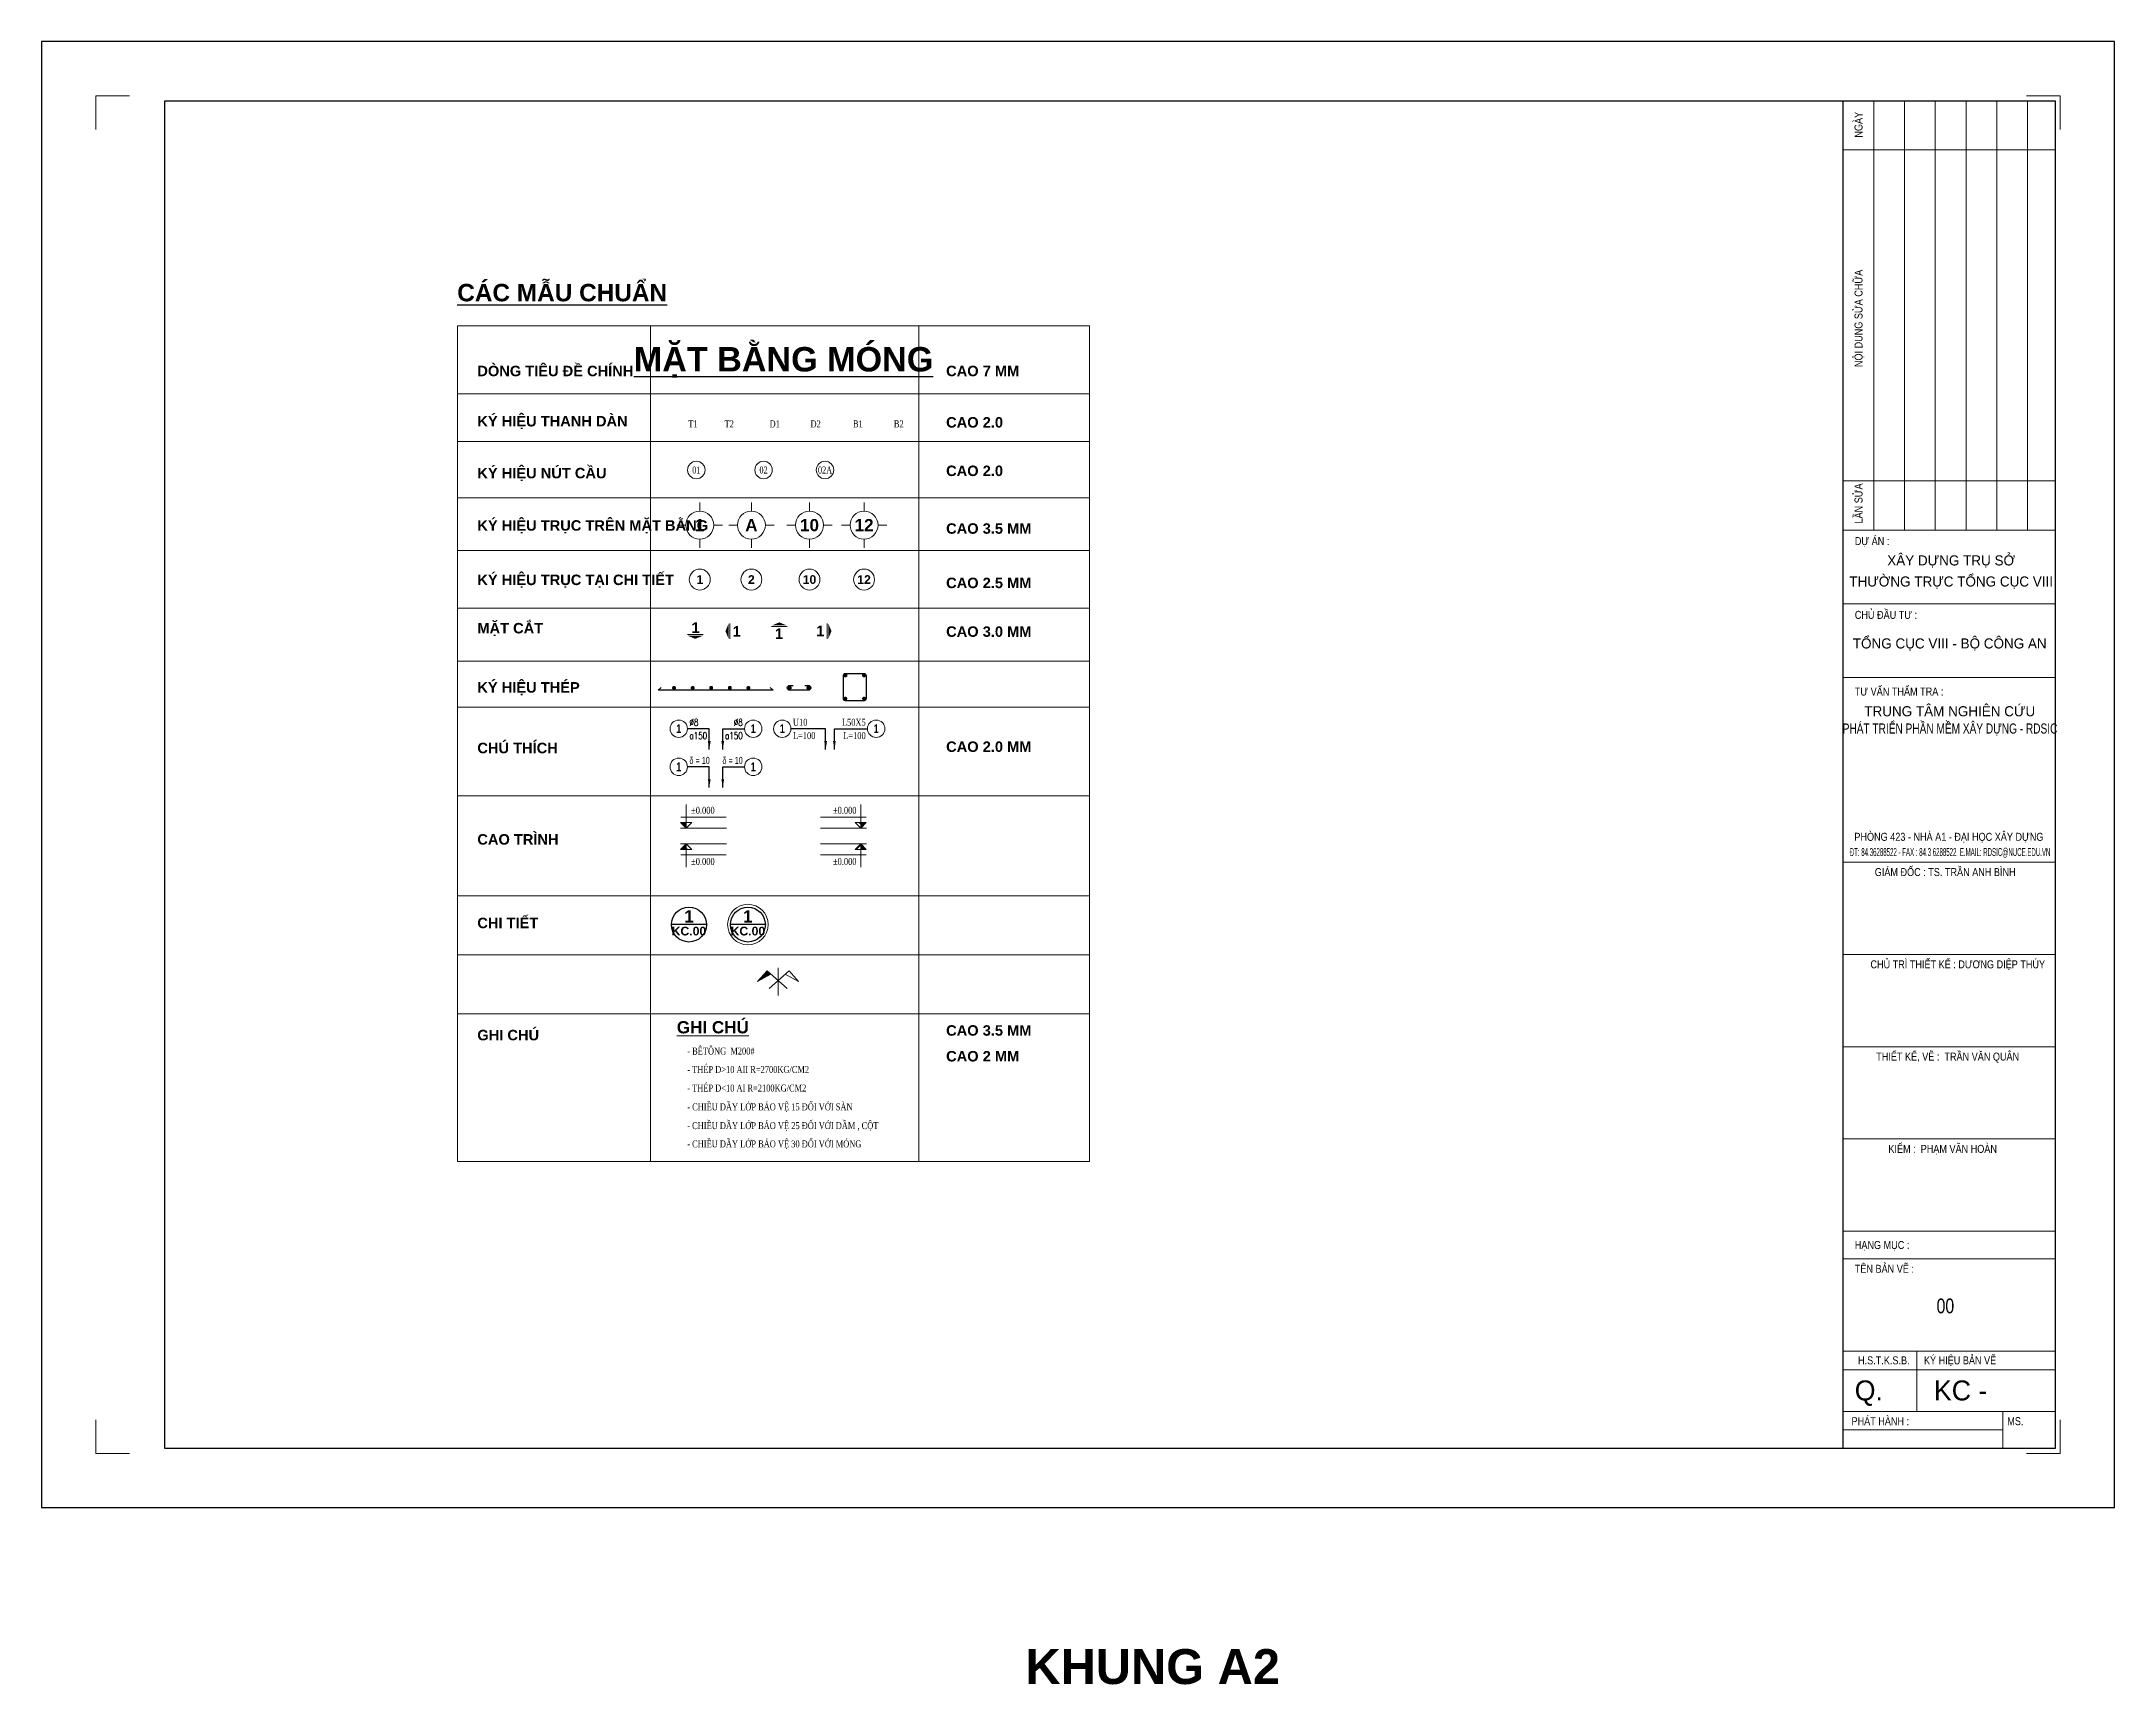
# Model space of a CAD drawing. Header units: millimetres. Extents: x 23 to 2197, y 15 to 1500.
# Drawn here: x 763 to 1357, y 138 to 609 of the extents above; entities that cross this region are included whole.
import ezdxf
from ezdxf.enums import TextEntityAlignment as Align

# ---------------------------------------------------------------- set-up
doc = ezdxf.new("R2010")
doc.units = ezdxf.units.MM
doc.header["$MEASUREMENT"] = 0
doc.layers.get('0').update_dxf_attribs({"lineweight": 20})
for name, color, linetype, lineweight in [('Dim', 8, 'Continuous', 15), ('nét mảnh', 9, 'Continuous', 13), ('nét đậm', 50, 'Continuous', 30), ('text nhỏ', 3, 'Continuous', 18)]:
    doc.layers.add(name, color=color, linetype=linetype, lineweight=lineweight)
doc.styles.add('.VnAvantH', font='')
doc.styles.add('.VnHelvetlnsH', font='')
doc.styles.add('avanh', font='', dxfattribs={"width": 0.7})
doc.styles.add('romans.shx', font='romans.shx', dxfattribs={"width": 0.75, "bigfont": 'vns.shx'})
doc.styles.add('Symbol', font='Symbol.ttf', dxfattribs={"width": 0.75})
doc.styles.add('vntimeh.shx', font='vntimeh.shx', dxfattribs={"width": 0.75})
doc.styles.get('.VnAvantH').set_extended_font_data('.VnAvantH')
doc.styles.get('.VnHelvetlnsH').set_extended_font_data('.VnHelvetInsH', bold=True)
doc.styles.get('avanh').set_extended_font_data('.VnAvantH')
doc.dimstyles.new('RDSIC', dxfattribs={"dimscale": 2, "dimtxt": 2, "dimasz": 1.2, "dimexe": 1, "dimexo": 0, "dimgap": 0.5, "dimtad": 1, "dimdec": 0, "dimzin": 0, "dimdsep": 46, "dimtxsty": 'romans.shx', "dimblk": 'ARCHTICK', "dimcen": 0.09, "dimdle": 1, "dimclrd": 8, "dimclre": 8, "dimclrt": 3, "dimadec": 0, "dimazin": 0, "dimtfac": 1, "dimtdec": 0, "dimtmove": 0, "dimatfit": 3, "dimfxl": 1, "dimtolj": 1, "dimtzin": 0, "dimarcsym": 0})

msp = doc.modelspace()

# ---------------------------------------------------------------- texts
at = {"color": 7, "lineweight": -2, "style": '.VnHelvetlnsH'}
for s, height, p in [('%%uc¸c mÉu chuÈn', 5, (882.21, 534.77)), ('dßng tiªu ®Ò chÝnh', 3, (887.97, 513.31)), ('cao 7 mm', 3, (1022.29, 513.31)), ('ký hiÖu thanh dµn', 3, (887.97, 498.93)), ('cao 2.0', 3, (1022.29, 498.6)), ('ký hiÖu nót cÇu', 3, (887.97, 484.06)), ('cao 2.0', 3, (1022.29, 484.71)), ('ký hiÖu trôc trªn mÆt b»ng', 3, (887.97, 469.06)), ('cao 3.5 mm', 3, (1022.29, 468.18)), ('ký hiÖu trôc t¹i chi tiÕt', 3, (887.97, 453.48)), ('cao 2.5 mm', 3, (1022.29, 452.6)), ('mÆt c¾t', 3, (887.97, 439.63)), ('cao 3.0 mm', 3, (1022.29, 438.65)), ('ký hiÖu thÐp', 3, (887.97, 422.67)), ('chó thÝch', 3, (887.97, 405.3)), ('cao 2.0 mm', 3, (1022.29, 405.68)), ('cao tr×nh', 3, (887.97, 379.12)), ('chi tiÕt', 3, (887.97, 355.18)), ('ghi chó', 3, (887.97, 323.06)), ('cao 3.5 mm', 3, (1022.29, 324.38)), ('cao 2 mm', 3, (1022.29, 317))]:
    msp.add_text(s, height=height, dxfattribs=at).set_placement(p)
msp.add_text('%%UmÆt b»ng mãng', height=7, dxfattribs=at).set_placement((975.71, 518.17), align=Align.MIDDLE_CENTER)
at = {"color": 3, "style": 'vntimeh.shx'}
for s, width, p in [('t1 ', 0.75, (950.03, 499.66)), ('t2', 0.75, (960.14, 499.66)), ('d1', 0.75, (973.18, 499.66)), ('d2', 0.75, (984.91, 499.66)), ('b1', 0.75, (996.99, 499.66)), ('b2', 0.75, (1008.72, 499.66)), ('01', 0.7, (950.71, 486.44)), ('02', 0.7, (969.98, 486.44)), ('02a', 0.7, (987.6, 486.44))]:
    msp.add_text(s, height=2, dxfattribs=dict(at, width=width)).set_placement(p, align=Align.MIDDLE_CENTER)
at = {"color": 0, "style": '.VnHelvetlnsH'}
for s, height, p in [('1', 3.5, (951.71, 470.65)), ('A', 3.5, (966.49, 470.65)), ('10', 3.5, (983.14, 470.65)), ('12', 3.5, (998.78, 470.65)), ('1', 2.5, (951.71, 455.06)), ('2', 2.5, (966.49, 455.06)), ('10', 2.5, (983.14, 455.06)), ('12', 2.5, (998.78, 455.06))]:
    msp.add_text(s, height=height, dxfattribs=at).set_placement(p, align=Align.MIDDLE_CENTER)
msp.add_text('%%ughi chó', height=3.5, dxfattribs=at).set_placement((955.44, 327.28), align=Align.MIDDLE)
at = {"color": 3, "style": 'vntimeh.shx', "width": 0.75}
for s, p in [('- bªt«ng  m200#', (948.11, 318.97)), ('- thÐp d>10 aii r=2700KG/CM2', (948.11, 313.7)), ('- thÐp d<10 ai r=2100KG/CM2', (948.11, 308.38)), ('- chiÒu dÇy líp b¶o vÖ 15 ®èi víi sµn', (948.11, 303)), ('- chiÒu dÇy líp b¶o vÖ 25 ®èi víi dÇm , cét', (948.11, 297.62)), ('- chiÒu dÇy líp b¶o vÖ 30 ®èi víi mãng', (948.11, 292.39))]:
    msp.add_text(s, height=2, dxfattribs=at).set_placement(p)
at = {"style": '.VnAvantH', "width": 0.8}
msp.add_text('00', height=4.243, dxfattribs=at).set_placement((1308.61, 246.97), align=Align.MIDDLE_CENTER)
at = {"color": 7, "style": '.VnHelvetlnsH'}
msp.add_text('khung a2', height=10, dxfattribs=at).set_placement((1117.95, 138.64), align=Align.RIGHT)

# ---------------------------------------------------------------- blocks, each defined once
blk = doc.blocks.new('mc')
at = {"color": 1, "ltscale": 2}
blk.add_line((2.21, 1.22), (-2.21, 1.22), dxfattribs=at)
blk.add_lwpolyline([(0, 0, 0, 4.29, 0), (0, 0.89, 2.5, 2.5, 0)], format="xyseb", dxfattribs=at)
at = {"style": '.VnHelvetlnsH'}
blk.add_attdef('1', text='', height=3, dxfattribs=at).set_placement((0.07, 3.22), align=Align.MIDDLE_CENTER)
blk = doc.blocks.new('thep')
at = {"layer": 'nét đậm'}
for p, q in [((-0.5, 0), (0.5, 0)), ((-0.35, 0.35), (0.35, -0.35)), ((0.35, 0.35), (-0.35, -0.35)), ((0, 0.5), (0, -0.5))]:
    blk.add_line(p, q, dxfattribs=at)
at = {"layer": 'nét đậm', "const_width": 0.0833}
blk.add_lwpolyline([(-0.5, 0, 1), (0.5, 0, 1), (-0.5, 0, 1)], format="xyb", dxfattribs=at)
blk = doc.blocks.new("ghichu'")
at = {"color": 8}
blk.add_circle((2.5, 0), 2.5, dxfattribs=at)
at = {"color": 3, "style": 'romans.shx', "width": 0.75}
for tag, p in [('DK', (-0.5, 0.85)), ('KC', (-0.5, -2.97))]:
    blk.add_attdef(tag, text='', height=2, dxfattribs=at).set_placement(p, align=Align.RIGHT)
at = {"color": 7, "style": '.VnHelvetlnsH', "width": 0.75}
blk.add_attdef('SH', text='', height=2.5, dxfattribs=at).set_placement((2.5, 0), align=Align.MIDDLE)
blk = doc.blocks.new('ghichu')
at = {"color": 8}
blk.add_circle((-2.5, 0), 2.5, dxfattribs=at)
at = {"color": 7, "style": '.VnHelvetlnsH', "width": 0.75}
blk.add_attdef('SH', text='', height=2.5, dxfattribs=at).set_placement((-2.5, 0), align=Align.MIDDLE)
at = {"color": 3, "style": 'romans.shx', "width": 0.75}
for tag, p in [('DK', (0.56, 0.85)), ('KC', (0.56, -2.97))]:
    blk.add_attdef(tag, p, '', height=2, dxfattribs=at)
blk = doc.blocks.new('_ArchTick')
at = {"layer": 'Dim', "color": 0, "const_width": 0.15}
blk.add_lwpolyline([(-0.5, -0.5), (0.5, 0.5)], dxfattribs=at)
blk = doc.blocks.new('ct')
blk.add_hatch(color=256).paths.add_polyline_path([(0, 0), (-1.61, 1.6), (0, 1.6)])
at = {"ltscale": 50}
h = blk.add_hatch(dxfattribs=at)
h.set_pattern_fill('ANSI31', color=8, scale=1.406251, style=0)
h.set_pattern_definition([(45, (0, 5e-12), (-3.157, 3.157), [])])
h.paths.add_polyline_path([(0, 1.6), (0, 0), (1.61, 1.6)])
at = {"color": 8, "ltscale": 50}
for p, q in [((11.56, 0), (-1.64, 0)), ((-1.59, 3.14), (11.47, 3.14))]:
    blk.add_line(p, q, dxfattribs=at)
for points in [[(0, 6.69), (0, 0)], [(0, 0), (-1.61, 1.6), (0, 1.6)], [(0, 0), (1.61, 1.6), (0, 1.6)]]:
    blk.add_lwpolyline(points, dxfattribs=at)
at = {"color": 3, "style": 'vntimeh.shx', "width": 0.75}
blk.add_attdef('CT', (1.41, 4.07), '', height=2, dxfattribs=at)
blk = doc.blocks.new('dx')
blk.add_hatch(color=8).paths.add_polyline_path([(-2.07, 6.07), (-3.16, 7.04), (-5.85, 3.99)])
at = {"color": 8}
for p, q in [((-3.16, 7.04), (-5.85, 3.99)), ((-5.85, 3.99), (-2.07, 6.07)), ((2.58, 1.96), (-3.16, 7.04)), ((-2.58, 1.96), (3.16, 7.04)), ((0, 0), (0, 7.95)), ((5.85, 3.99), (2.07, 6.07)), ((3.16, 7.04), (5.85, 3.99))]:
    blk.add_line(p, q, dxfattribs=at)
blk = doc.blocks.new('ct1')
at = {"layer": 'nét đậm'}
blk.add_line((5, 0), (-5, 0), dxfattribs=at)
blk.add_circle((0, 0), 5, dxfattribs=at)
at = {"color": 0, "style": '.VnHelvetlnsH'}
for tag, height, p in [('TEN', 3.5, (0, 2.34)), ('KC', 2.5, (0, -1.87))]:
    blk.add_attdef(tag, text='', height=height, dxfattribs=at).set_placement(p, align=Align.MIDDLE_CENTER)
blk = doc.blocks.new('ct2')
at = {"layer": 'nét mảnh'}
blk.add_circle((0, 0), 5.8, dxfattribs=at)
at = {"layer": 'nét đậm'}
blk.add_line((5, 0), (-5, 0), dxfattribs=at)
blk.add_circle((0, 0), 5, dxfattribs=at)
at = {"color": 0, "style": '.VnHelvetlnsH'}
for tag, height, p in [('TEN', 3.5, (0, 2.34)), ('KC', 2.5, (0, -1.87))]:
    blk.add_attdef(tag, text='', height=height, dxfattribs=at).set_placement(p, align=Align.MIDDLE_CENTER)
blk = doc.blocks.new('A3')
at = {"ltscale": 3}
for p, q in [((365, 198.03), (408, 198.03)), ((365, 183.08), (408, 183.08)), ((365, 168.13), (408, 168.13)), ((365, 130.75), (408, 130.75)), ((365, 112.06), (408, 112.06)), ((365, 93.37), (408, 93.37)), ((365, 74.68), (408, 74.68)), ((365, 55.99), (408, 55.99)), ((365, 50.38), (408, 50.38)), ((365, 31.69), (408, 31.69)), ((379.95, 31.69), (379.95, 19.48)), ((365, 27.95), (408, 27.95)), ((365, 19.48), (408, 19.48)), ((397.4, 19.48), (397.4, 12)), ((365, 15.74), (397.4, 15.74))]:
    blk.add_line(p, q, dxfattribs=at)
at = {"layer": 'Defpoints', "lineweight": -3}
blk.add_lwpolyline([(0, 0), (420, 0), (420, 297), (0, 297)], close=True, dxfattribs=at)
at = {"layer": 'Defpoints', "lineweight": -2}
for points in [[(17.81, 286), (11, 286), (11, 279.19)], [(402.19, 286), (409, 286), (409, 279.19)], [(17.81, 11), (11, 11), (11, 17.81)], [(402.19, 11), (409, 11), (409, 17.81)]]:
    blk.add_lwpolyline(points, dxfattribs=at)
at = {"layer": 'nét mảnh', "ltscale": 3}
for p, q in [((371.23, 198.03), (371.23, 285)), ((377.46, 198.03), (377.46, 285)), ((383.69, 198.03), (383.69, 285)), ((389.92, 198.03), (389.92, 285)), ((396.15, 198.03), (396.15, 285)), ((402.38, 198.03), (402.38, 285)), ((365, 275.03), (408, 275.03)), ((365, 208), (408, 208))]:
    blk.add_line(p, q, dxfattribs=at)
at = {"layer": 'nét đậm'}
blk.add_line((365, 12), (365, 285), dxfattribs=at)
blk.add_lwpolyline([(25, 285), (408, 285), (408, 12), (25, 12)], close=True, dxfattribs=at)
at = {"ltscale": 3, "style": 'avanh', "width": 0.85}
for s, height, p in [('NGµY', 1.62, (368.94, 277.53)), ('NéI DUNG SöA CH÷A', 1.6198, (368.94, 231.04)), ('lÇn söa', 1.62, (368.94, 199.36))]:
    blk.add_text(s, height=height, rotation=90, dxfattribs=at).set_placement(p)
for s, height, p in [('Dù ¸N :', 1.62, (367.38, 194.99)), ('CHñ §ÇU T¦ :', 1.6198, (367.38, 180.04)), ('Phßng 423 - nhµ a1 - ®¹i häc x©y dùng', 1.6198, (367.29, 135.08)), ('H¹NG MôC :', 1.62, (367.38, 52.4))]:
    blk.add_text(s, height=height, dxfattribs=at).set_placement(p)
at = {"ltscale": 3, "style": 'avanh'}
for s, p in [('x©y dùng trô së', (386.9, 190.86)), ('th\xadêng trùc tæng côc Viii', (386.9, 186.59)), ('Tæng côc viii - Bé c«ng an', (386.61, 174.04)), ('trung t©m nghiªn cøu', (386.61, 160.31))]:
    blk.add_text(s, height=2.0409, dxfattribs=at).set_placement(p, align=Align.CENTER)
at = {"ltscale": 3, "style": 'avanh', "width": 0.75}
blk.add_text('ph¸t triÓn phÇn mÒm x©y dùng - RDSic', height=2.0409, dxfattribs=at).set_placement((386.67, 156.81), align=Align.CENTER)
at = {"ltscale": 3, "style": 'avanh', "width": 0.466382}
blk.add_text('§T: 84.36288522 - FAX : 84.3 6288522  E.mail: rdsic@nuce.edu.vn', height=1.6198, dxfattribs=at).set_placement((366.35, 131.99), (407, 131.99), align=Align.FIT)
at = {"ltscale": 3, "style": 'avanh'}
for s, p in [('Q.', (367.36, 21.72)), ('Kc - ', (383.4, 21.72))]:
    blk.add_text(s, height=4.049, dxfattribs=at).set_placement(p)
at = {"layer": 'text nhỏ', "ltscale": 3, "style": 'avanh', "width": 0.85}
for s, height, p in [('T¦ VÊN ThÈm tra :', 1.6198, (367.38, 164.51)), ('GI¸M §èC : TS. trÇn anh b×nh', 1.6198, (371.42, 127.94)), ('CHñ TR× thiÕt kÕ : d\xad¬ng diÖp thóy', 1.6198, (370.55, 109.25)), ('THIÕT KÕ, VÏ :  TrÇn v¨n qu©n', 1.6198, (371.72, 90.56)), ('KIÓM :  ph¹m v¨n hoµn', 1.6198, (374.18, 71.87)), ('T£N B¶N VÏ :', 1.6198, (367.38, 47.57)), ('H.S.T.K.S.B.', 1.6198, (368.04, 29.03)), ('Ký HIÖU B¶N VÏ', 1.6198, (381.39, 29.03)), ('PH¸T HµNH :', 1.6198, (366.71, 16.71)), ('MS.', 1.62, (398.27, 16.71))]:
    blk.add_text(s, height=height, dxfattribs=at).set_placement(p)

# ---------------------------------------------------------------- linework, layer by layer
for p, q in [((882.25, 527.78), (1063.37, 527.78)), ((882.25, 288.36), (882.25, 527.78)), ((937.6, 527.78), (937.6, 288.36)), ((1014.5, 527.78), (1014.5, 288.36)), ((1063.37, 527.78), (1063.37, 288.36)), ((882.25, 508.28), (1063.37, 508.28)), ((882.25, 494.63), (1063.37, 494.63)), ((882.25, 478.46), (1063.37, 478.46)), ((882.25, 463.4), (1063.37, 463.4)), ((882.25, 446.83), (1063.37, 446.83)), ((882.25, 431.72), (1063.37, 431.72)), ((882.25, 418.51), (1063.37, 418.51)), ((882.25, 393.1), (1063.37, 393.1)), ((882.25, 364.47), (1063.37, 364.47)), ((882.25, 347.56), (1063.37, 347.56)), ((882.25, 330.65), (1063.37, 330.65)), ((1063.37, 288.36), (882.25, 288.36))]:
    msp.add_line(p, q)
at = {"layer": 'nét mảnh'}
for p, q in [((951.71, 474.65), (951.71, 477.15)), ((966.49, 474.65), (966.49, 477.15)), ((983.14, 474.65), (983.14, 477.15)), ((998.78, 474.65), (998.78, 477.15)), ((947.71, 470.65), (945.21, 470.65)), ((955.71, 470.65), (958.21, 470.65)), ((962.49, 470.65), (959.99, 470.65)), ((970.49, 470.65), (972.99, 470.65)), ((979.14, 470.65), (976.64, 470.65)), ((987.14, 470.65), (989.64, 470.65)), ((994.78, 470.65), (992.28, 470.65)), ((1002.78, 470.65), (1005.28, 470.65)), ((951.71, 466.65), (951.71, 464.15)), ((966.49, 466.65), (966.49, 464.15)), ((983.14, 466.65), (983.14, 464.15)), ((998.78, 466.65), (998.78, 464.15))]:
    msp.add_line(p, q, dxfattribs=at)
for centre, radius in [((950.71, 486.44), 2.5), ((969.98, 486.44), 2.5), ((987.6, 486.44), 2.5), ((951.71, 470.65), 4), ((966.49, 470.65), 4), ((983.14, 470.65), 4), ((998.78, 470.65), 4), ((951.71, 455.06), 3), ((966.49, 455.06), 3), ((983.14, 455.06), 3), ((998.78, 455.06), 3)]:
    msp.add_circle(centre, radius, dxfattribs=at)
at = {"layer": 'nét đậm'}
msp.add_lwpolyline([(993.44, 428.16), (998.77, 428.16, -0.414214), (999.37, 427.56), (999.37, 420.94, -0.414214), (998.77, 420.34), (993.44, 420.34, -0.414214), (992.84, 420.94), (992.84, 427.56, -0.414214)], format="xyb", close=True, dxfattribs=at)
at = {"layer": 'nét đậm', "ltscale": 5}
msp.add_lwpolyline([(971.85, 424.18), (972.7, 423.34), (939.78, 423.34), (940.63, 424.18)], dxfattribs=at)
msp.add_lwpolyline([(981.82, 424.74), (982.82, 424.74, -1), (982.82, 423.34), (977.49, 423.34, -1), (977.49, 424.74), (978.49, 424.74)], format="xyb", dxfattribs=at)

# ---------------------------------------------------------------- block references
at = {"xscale": 1.414285714286962, "yscale": 1.414285714286962, "zscale": 1.414285714285714}
msp.add_blockref('A3', (763.08, 189.17), dxfattribs=at)
for name, p, values in [('mc', (950.42, 438.07), {'1': '1'}), ('ghichu', (948.19, 412.32), {'SH': '1', 'DK': '%%c8', 'KC': 'a150'}), ("ghichu'", (964.52, 412.32), {'SH': '1', 'DK': '%%c8', 'KC': 'a150'}), ('ct', (947.82, 383.88), {'CT': '%%p0.000'}), ('ct1', (948.6, 356.22), {'KC': 'kc.00', 'TEN': '1'}), ('ct2', (965.49, 356.22), {'TEN': '1', 'KC': 'kc.00'})]:
    msp.add_blockref(name, p).add_auto_attribs(values)
ref = msp.add_blockref('mc', (959.06, 440.28), dxfattribs=dict(rotation=270))
ref.add_attrib('1', '1', dxfattribs={"height": 3, "style": '.VnHelvetlnsH'}).set_placement((962.28, 440.21), align=Align.MIDDLE_CENTER)
ref = msp.add_blockref('mc', (974.49, 442.79), dxfattribs=dict(rotation=180))
ref.add_attrib('1', '1', dxfattribs={"height": 3, "style": '.VnHelvetlnsH'}).set_placement((974.42, 439.57), align=Align.MIDDLE_CENTER)
ref = msp.add_blockref('mc', (989.44, 440.28), dxfattribs=dict(rotation=90))
ref.add_attrib('1', '1', dxfattribs={"height": 3, "style": '.VnHelvetlnsH'}).set_placement((986.22, 440.34), align=Align.MIDDLE_CENTER)
ref = msp.add_blockref('ghichu', (977.84, 412.32))
ref.add_attrib('SH', '1', dxfattribs={"color": 7, "height": 2.5, "style": '.VnHelvetlnsH', "width": 0.75}).set_placement((975.34, 412.32), align=Align.MIDDLE)
ref.add_attrib('DK', 'u10', (978.4, 413.17), dxfattribs={"color": 3, "height": 2, "style": 'vntimeh.shx', "width": 0.75})
ref.add_attrib('KC', 'l=100', (978.4, 409.35), dxfattribs={"color": 3, "height": 2, "style": 'vntimeh.shx', "width": 0.75})
ref = msp.add_blockref("ghichu'", (999.75, 412.32))
ref.add_attrib('SH', '1', dxfattribs={"color": 7, "height": 2.5, "style": '.VnHelvetlnsH', "width": 0.75}).set_placement((1002.25, 412.32), align=Align.MIDDLE)
ref.add_attrib('DK', 'l50x5', dxfattribs={"color": 3, "height": 2, "style": 'vntimeh.shx', "width": 0.75}).set_placement((999.25, 413.17), align=Align.RIGHT)
ref.add_attrib('KC', 'l=100', dxfattribs={"color": 3, "height": 2, "style": 'vntimeh.shx', "width": 0.75}).set_placement((999.25, 409.35), align=Align.RIGHT)
ref = msp.add_blockref('ghichu', (948.19, 401.41))
ref.add_attrib('SH', '1', dxfattribs={"color": 7, "height": 2.5, "style": '.VnHelvetlnsH', "width": 0.75}).set_placement((945.69, 401.41), align=Align.MIDDLE)
ref.add_attrib('DK', 'd = 10', (948.75, 402.25), dxfattribs={"color": 3, "height": 2, "style": 'Symbol', "width": 0.75})
ref = msp.add_blockref("ghichu'", (964.52, 401.41))
ref.add_attrib('SH', '1', dxfattribs={"color": 7, "height": 2.5, "style": '.VnHelvetlnsH', "width": 0.75}).set_placement((967.02, 401.41), align=Align.MIDDLE)
ref.add_attrib('DK', 'd = 10', dxfattribs={"color": 3, "height": 2, "style": 'Symbol', "width": 0.75}).set_placement((964.02, 402.25), align=Align.RIGHT)
ref = msp.add_blockref('ct', (997.81, 383.88), dxfattribs=dict(xscale=-1))
ref.add_attrib('CT', '%%p0.000', dxfattribs={"color": 3, "height": 2, "style": 'vntimeh.shx', "width": 0.75}).set_placement((996.61, 387.95), align=Align.RIGHT)
ref = msp.add_blockref('ct', (947.82, 379.37), dxfattribs=dict(xscale=-1, rotation=180))
ref.add_attrib('CT', '%%p0.000', (949.23, 373.3), dxfattribs={"color": 3, "height": 2, "style": 'vntimeh.shx', "width": 0.75})
ref = msp.add_blockref('ct', (997.81, 379.37), dxfattribs=dict(rotation=180))
ref.add_attrib('CT', '%%p0.000', dxfattribs={"color": 3, "height": 2, "style": 'vntimeh.shx', "width": 0.75}).set_placement((996.61, 373.3), align=Align.RIGHT)
msp.add_blockref('dx', (974.14, 335.92))
at = {"layer": 'nét đậm'}
for p in [(993.44, 427.56), (944.33, 424.04), (949.66, 424.04), (954.98, 424.04), (960.31, 424.04), (965.64, 424.04), (977.49, 424.04), (982.82, 424.04)]:
    msp.add_blockref('thep', p, dxfattribs=at)
at = {"layer": 'nét đậm', "xscale": -1}
msp.add_blockref('thep', (998.77, 427.56), dxfattribs=at)
at = {"layer": 'nét đậm', "xscale": -1, "rotation": 180}
msp.add_blockref('thep', (993.44, 420.94), dxfattribs=at)
at = {"layer": 'nét đậm', "rotation": 180}
msp.add_blockref('thep', (998.77, 420.94), dxfattribs=at)

msp.set_redraw_order([(e.dxf.handle, doc.entitydb.next_handle()) for e in msp.query("TEXT MTEXT ATTDEF DIMENSION ARC_DIMENSION")])  # texts and dimensions are drawn at this point

# ---------------------------------------------------------------- leaders
for points in [[(954.42, 406.38), (954.42, 412.32), (948.19, 412.32)], [(958.29, 406.38), (958.29, 412.32), (964.52, 412.32)], [(987.77, 406.38), (987.77, 412.32), (977.84, 412.32)], [(990.28, 406.38), (990.28, 412.32), (999.75, 412.32)], [(954.42, 395.46), (954.42, 401.41), (948.19, 401.41)], [(958.29, 395.46), (958.29, 401.41), (964.52, 401.41)]]:
    msp.add_leader(points, dimstyle='RDSIC', override={"dimgap": 0.5, "dimtad": 0})

doc.saveas('drawing.dxf')
